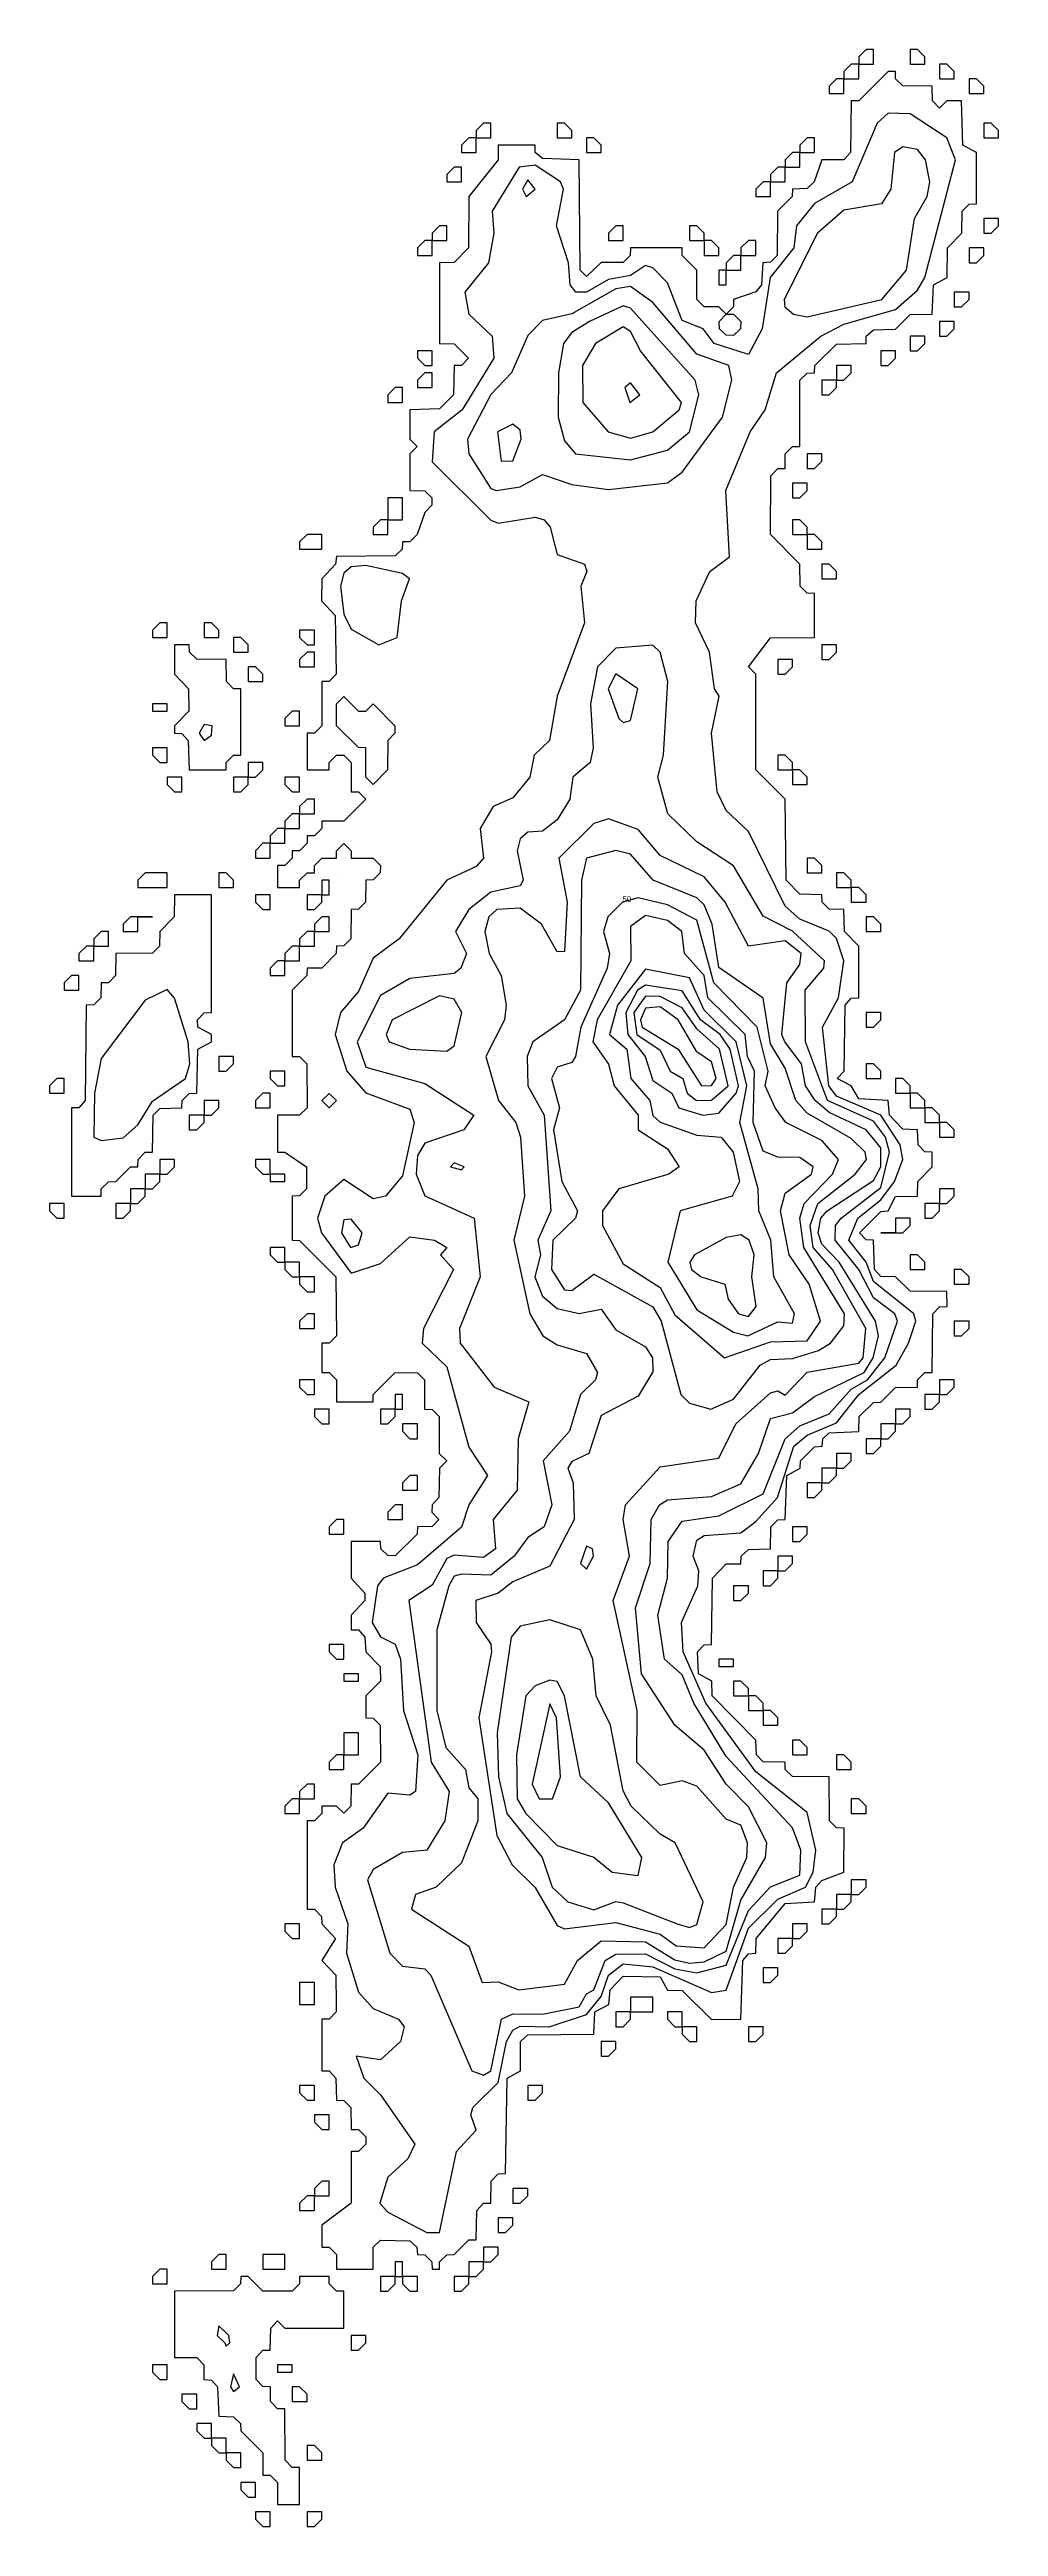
# Model space of a CAD drawing. Header units: metres. Extents: x 310028 to 360472, y 4137098 to 4159193.
# Drawn here: x 345848 to 347782, y 4137098 to 4142152 of the extents above; entities that cross this region are included whole.
import ezdxf

# ---------------------------------------------------------------- set-up
doc = ezdxf.new("R2010")
doc.units = ezdxf.units.M
for name, color, linetype in [('COAST', 5, 'Continuous'), ('CONTOUR', 254, 'Continuous'), ('CONTOUR_INDEX', 33, 'Continuous'), ('CONTOUR_LABELS', 7, 'Continuous')]:
    doc.layers.add(name, color=color, linetype=linetype)

msp = doc.modelspace()

# ---------------------------------------------------------------- linework, layer by layer
at = {"layer": 'COAST'}
for points in [[(347467.5, 4142092.5), (347497.5, 4142092.5), (347497.5, 4142122.5), (347482.5, 4142122.5), (347467.5, 4142107.5), (347467.5, 4142092.5)], [(347497.5, 4142122.5), (347527.5, 4142122.5), (347527.5, 4142152.5), (347512.5, 4142152.5), (347497.5, 4142137.5), (347497.5, 4142122.5)], [(347602.5, 4142122.5), (347632.5, 4142122.5), (347632.5, 4142137.5), (347617.5, 4142152.5), (347602.5, 4142152.5), (347602.5, 4142122.5)], [(347662.5, 4142092.5), (347692.5, 4142092.5), (347692.5, 4142107.5), (347677.5, 4142122.5), (347662.5, 4142122.5), (347662.5, 4142092.5)], [(346432.5, 4137622.5), (346507.5, 4137622.5), (346507.6, 4137667.5), (346522.5, 4137681.9), (346582.5, 4137680.7), (346596.3, 4137667.5), (346597.5, 4137652.3), (346612.5, 4137651.6), (346627, 4137637.5), (346627.5, 4137622.4), (346642.5, 4137622.4), (346643, 4137637.5), (346657.5, 4137651.6), (346672.5, 4137652.3), (346702.5, 4137682.2), (346717.6, 4137682.5), (346718.6, 4137742.5), (346732.5, 4137757.2), (346747.6, 4137757.5), (346747.8, 4137802.5), (346762.5, 4137817.4), (346777.5, 4137817.5), (346780.5, 4138012.5), (346807.9, 4138027.5), (346807.9, 4138087.5), (346822.5, 4138100.8), (346957.5, 4138102.4), (346959.3, 4138147.5), (346987.7, 4138162.5), (346990.8, 4138192.5), (347017.5, 4138220.6), (347092.5, 4138219.4), (347107.5, 4138192.1), (347137.5, 4138191.5), (347197.5, 4138132.2), (347257.5, 4138132.5), (347261.1, 4138252.5), (347272.5, 4138266.4), (347287.7, 4138267.5), (347288.2, 4138297.5), (347347.5, 4138369.2), (347407.5, 4138372.3), (347409.9, 4138402.5), (347422.5, 4138416.1), (347467.5, 4138432.5), (347467.6, 4138522.5), (347452.5, 4138523), (347438.3, 4138537.5), (347437.5, 4138627.5), (347362.5, 4138627.9), (347347.7, 4138642.5), (347347.5, 4138657.5), (347302.5, 4138658), (347288.9, 4138672.5), (347288.1, 4138702.5), (347198.6, 4138792.5), (347198, 4138822.5), (347170.9, 4138837.5), (347169.1, 4138882.5), (347182.5, 4138897.1), (347197.6, 4138897.5), (347199.3, 4139032.5), (347227.5, 4139061.9), (347257.5, 4139062.4), (347258, 4139077.5), (347272.5, 4139091.1), (347317.5, 4139092.5), (347318.2, 4139137.5), (347332.5, 4139152.1), (347347.6, 4139152.5), (347351.2, 4139242.5), (347377.9, 4139257.5), (347378.9, 4139272.5), (347407.5, 4139301.1), (347422.9, 4139302.5), (347424.7, 4139317.5), (347437.5, 4139329.3), (347497.5, 4139332.4), (347498.8, 4139362.5), (347527.5, 4139391.3), (347542.5, 4139392.2), (347572.5, 4139421.9), (347617.5, 4139422.5), (347617.6, 4139437.5), (347632.5, 4139452.4), (347647.5, 4139452.5), (347648.9, 4139572.5), (347662.5, 4139586.8), (347677.7, 4139587.5), (347677.5, 4139617.6), (347602.5, 4139618.4), (347572.5, 4139648.1), (347542.5, 4139648.3), (347529.7, 4139662.5), (347527.7, 4139722.5), (347512.5, 4139723.4), (347499.3, 4139737.5), (347542.5, 4139781.4), (347557.6, 4139782.5), (347572.5, 4139811.9), (347617.5, 4139812.5), (347618.2, 4139842.5), (347647.5, 4139872.5), (347647.6, 4139902.5), (347632.5, 4139902.8), (347618.6, 4139917.5), (347617.5, 4139947.5), (347587.5, 4139949.2), (347560.1, 4139977.5), (347557.5, 4140007.7), (347497.5, 4140010.8), (347482.5, 4140037.6), (347453.9, 4140052.5), (347467.6, 4140067.5), (347470.1, 4140202.5), (347482.5, 4140216.4), (347497.7, 4140217.5), (347498.1, 4140322.5), (347468.8, 4140352.5), (347467.5, 4140397.5), (347437.5, 4140398.4), (347423.1, 4140412.5), (347422.5, 4140427.6), (347377.5, 4140428.5), (347349.3, 4140457.5), (347347.6, 4140622.5), (347287.7, 4140682.5), (347287.5, 4140877.5), (347272.6, 4140892.5), (347317.5, 4140951.8), (347407.6, 4140952.5), (347407.6, 4141042.5), (347392.5, 4141043.1), (347378.4, 4141057.5), (347377.6, 4141102.5), (347317.8, 4141162.5), (347318.2, 4141282.5), (347332.5, 4141297.3), (347347.5, 4141297.5), (347347.7, 4141327.5), (347362.5, 4141342.4), (347377.5, 4141342.5), (347377.6, 4141477.5), (347392.5, 4141491.8), (347407.5, 4141492.4), (347408.1, 4141507.5), (347452.5, 4141551.5), (347512.5, 4141552.5), (347512.8, 4141567.5), (347527.5, 4141580.8), (347572.5, 4141581.9), (347602.5, 4141611.7), (347647.5, 4141612.5), (347649.8, 4141672.5), (347678, 4141687.5), (347678.4, 4141747.5), (347707.9, 4141777.5), (347708.8, 4141822.5), (347722.5, 4141836.9), (347737.6, 4141837.5), (347738, 4141942.5), (347709.8, 4141957.5), (347707.5, 4142047.5), (347677.5, 4142047.5), (347662.5, 4142032.9), (347648.2, 4142047.5), (347647.5, 4142077.5), (347587.5, 4142078.1), (347572.9, 4142092.5), (347572.5, 4142107.6), (347557.5, 4142107.6), (347497.5, 4142047.6), (347482.5, 4142047.5), (347481.1, 4141942.5), (347467.5, 4141927.5), (347422.5, 4141927.5), (347406.7, 4141882.5), (347392.5, 4141868.9), (347362.5, 4141867.5), (347362.1, 4141852.5), (347332.2, 4141822.5), (347331.3, 4141732.5), (347317.5, 4141718.4), (347302.3, 4141717.5), (347299.5, 4141672.5), (347287.5, 4141658.1), (347242.5, 4141642.5), (347242.5, 4141627.5), (347227.5, 4141612.5), (347212.5, 4141627.5), (347182.5, 4141627.6), (347167.7, 4141642.5), (347167.7, 4141702.5), (347137.8, 4141732.5), (347137.5, 4141747.6), (347032.5, 4141747.7), (347031.8, 4141732.5), (347017.5, 4141718), (346972.5, 4141717.8), (346942.5, 4141689.2), (346929.8, 4141702.5), (346927.6, 4141927.5), (346852.5, 4141930.1), (346838.1, 4141942.5), (346837.5, 4141957.6), (346762.5, 4141957.5), (346762.2, 4141927.5), (346702.3, 4141852.5), (346701.5, 4141747.5), (346672.5, 4141718.1), (346642.4, 4141717.5), (346642.4, 4141552.5), (346672.5, 4141551.8), (346701.6, 4141522.5), (346687.5, 4141507.9), (346672.4, 4141507.5), (346670.9, 4141447.5), (346642.5, 4141419), (346582.5, 4141417.5), (346582.5, 4141357.5), (346597.4, 4141342.5), (346582.3, 4141327.5), (346582.5, 4141252.5), (346612.5, 4141251.8), (346627.3, 4141237.5), (346627.3, 4141222.5), (346612.5, 4141207.5), (346597.1, 4141162.5), (346582.5, 4141147.9), (346567.5, 4141147.7), (346566.6, 4141132.5), (346552.5, 4141119.4), (346432.5, 4141118), (346430.8, 4141102.5), (346402.4, 4141072.5), (346402.3, 4141027.5), (346430, 4140997.5), (346431.8, 4140877.5), (346417.5, 4140862.8), (346402.4, 4140862.5), (346402.4, 4140772.5), (346387.5, 4140757.5), (346372.5, 4140757.5), (346372.5, 4140682.5), (346417.5, 4140682.5), (346417.5, 4140697.5), (346432.5, 4140712.4), (346447.5, 4140712.4), (346462.5, 4140697.5), (346462.5, 4140637.5), (346477.5, 4140637.4), (346492.4, 4140622.5), (346447.5, 4140577.6), (346402.5, 4140577.5), (346402.5, 4140562.5), (346387.5, 4140547.5), (346372.5, 4140547.5), (346372.5, 4140532.5), (346357.5, 4140517.5), (346342.5, 4140517.5), (346342.5, 4140502.5), (346327.5, 4140487.5), (346312.5, 4140487.5), (346312.5, 4140442.5), (346357.5, 4140442.5), (346357.5, 4140457.5), (346372.5, 4140472.5), (346387.5, 4140472.5), (346387.5, 4140487.5), (346402.5, 4140502.5), (346432.5, 4140502.5), (346432.6, 4140517.5), (346447.5, 4140532.4), (346462.5, 4140517.5), (346462.5, 4140502.5), (346507.5, 4140502.4), (346522.2, 4140487.5), (346522, 4140472.5), (346507.5, 4140457.8), (346492.4, 4140457.5), (346491.6, 4140412.5), (346477.5, 4140397.8), (346462.4, 4140397.5), (346461.6, 4140337.5), (346447.5, 4140323), (346432.4, 4140322.5), (346432.1, 4140307.5), (346402.5, 4140277.9), (346372.5, 4140277.5), (346372.4, 4140262.5), (346342.4, 4140232.5), (346342.5, 4140097.5), (346357.5, 4140097.4), (346372.1, 4140082.5), (346372.5, 4139992.5), (346357.5, 4139977.6), (346312.5, 4139977.5), (346312.5, 4139902.5), (346327.5, 4139902.5), (346371.4, 4139872.5), (346371.5, 4139827.5), (346357.5, 4139812.9), (346342.4, 4139812.5), (346342.5, 4139722.5), (346357.5, 4139722.2), (346431.4, 4139647.5), (346432.3, 4139527.5), (346417.5, 4139512.7), (346402.5, 4139512.5), (346402.4, 4139467.5), (346402.5, 4139452.5), (346417.5, 4139452.4), (346432.4, 4139437.5), (346432.5, 4139392.5), (346507.5, 4139392.5), (346507.5, 4139407.5), (346552.5, 4139452.4), (346597.5, 4139452.2), (346611.9, 4139437.5), (346612.4, 4139377.5), (346627.5, 4139377), (346641.8, 4139362.5), (346642.3, 4139287.5), (346657.5, 4139272.5), (346642.5, 4139257.5), (346641.4, 4139197.5), (346627.4, 4139182.5), (346627.3, 4139167.5), (346641, 4139152.5), (346627.5, 4139138.1), (346597.5, 4139137.5), (346597.2, 4139122.5), (346552.5, 4139078.7), (346537.5, 4139078.8), (346523.3, 4139092.5), (346522.5, 4139107.7), (346462.5, 4139107.5), (346462.4, 4139032.5), (346490.5, 4139002.5), (346490.3, 4138987.5), (346462.4, 4138957.5), (346462.5, 4138927.5), (346477.5, 4138927.1), (346490.7, 4138912.5), (346492.2, 4138882.5), (346522, 4138852.5), (346522.2, 4138822.5), (346492.3, 4138792.5), (346492.3, 4138777.5), (346492.5, 4138747.5), (346507.5, 4138747.4), (346521.9, 4138732.5), (346522.2, 4138657.5), (346477.5, 4138612.7), (346462.5, 4138612.5), (346461.7, 4138567.5), (346447.5, 4138553), (346432.5, 4138567.7), (346402.5, 4138567.5), (346402.4, 4138552.5), (346387.5, 4138537.6), (346372.5, 4138537.5), (346372.5, 4138357.5), (346387.5, 4138357.4), (346402, 4138342.5), (346402.4, 4138327.5), (346430.4, 4138297.5), (346402.5, 4138252.5), (346431.2, 4138222.5), (346432.2, 4138162.5), (346432.2, 4138147.5), (346417.5, 4138132.7), (346402.4, 4138132.5), (346402.4, 4138027.5), (346417.5, 4138027.1), (346431.5, 4138012.5), (346432.4, 4137967.5), (346447.5, 4137967.1), (346461.6, 4137952.5), (346462.5, 4137907.5), (346477.5, 4137907.3), (346492.2, 4137892.5), (346492.3, 4137877.5), (346477.5, 4137862.6), (346462.5, 4137862.5), (346462.2, 4137757.5), (346402.5, 4137712.5), (346402.5, 4137667.5), (346417.5, 4137667.5), (346432.4, 4137652.5), (346432.5, 4137622.5)], [(347437.5, 4142062.5), (347467.5, 4142062.5), (347467.5, 4142092.5), (347452.5, 4142092.5), (347437.5, 4142077.5), (347437.5, 4142062.5)], [(347722.5, 4142062.5), (347752.5, 4142062.5), (347752.5, 4142077.5), (347737.5, 4142092.5), (347722.5, 4142092.5), (347722.5, 4142062.5)], [(346687.5, 4141942.5), (346717.5, 4141942.5), (346717.5, 4141972.5), (346702.5, 4141972.5), (346687.5, 4141957.5), (346687.5, 4141942.5)], [(346717.5, 4141972.5), (346747.5, 4141972.5), (346747.5, 4142002.5), (346732.5, 4142002.5), (346717.5, 4141987.5), (346717.5, 4141972.5)], [(346882.5, 4141972.5), (346912.5, 4141972.5), (346912.5, 4141987.5), (346897.5, 4142002.5), (346882.5, 4142002.5), (346882.5, 4141972.5)], [(346942.5, 4141942.5), (346972.5, 4141942.5), (346972.5, 4141957.5), (346957.5, 4141972.5), (346942.5, 4141972.5), (346942.5, 4141942.5)], [(347377.5, 4141942.5), (347407.5, 4141942.5), (347407.5, 4141972.5), (347392.5, 4141972.5), (347377.5, 4141957.5), (347377.5, 4141942.5)], [(347752.5, 4141972.5), (347782.5, 4141972.5), (347782.5, 4141987.5), (347767.5, 4142002.5), (347752.5, 4142002.5), (347752.5, 4141972.5)], [(347347.5, 4141912.5), (347377.5, 4141912.5), (347377.5, 4141942.5), (347362.5, 4141942.5), (347347.5, 4141927.5), (347347.5, 4141912.5)], [(346657.5, 4141882.5), (346687.5, 4141882.5), (346687.5, 4141912.5), (346672.5, 4141912.5), (346657.5, 4141897.5), (346657.5, 4141882.5)], [(347287.5, 4141852.5), (347317.5, 4141852.5), (347317.5, 4141882.5), (347302.5, 4141882.5), (347287.5, 4141867.5), (347287.5, 4141852.5)], [(347317.5, 4141882.5), (347347.5, 4141882.5), (347347.5, 4141912.5), (347332.5, 4141912.5), (347317.5, 4141897.5), (347317.5, 4141882.5)], [(346627.5, 4141762.5), (346657.5, 4141762.5), (346657.5, 4141792.5), (346642.5, 4141792.5), (346627.5, 4141777.5), (346627.5, 4141762.5)], [(346987.5, 4141762.5), (347017.5, 4141762.5), (347017.5, 4141792.5), (347002.5, 4141792.5), (346987.5, 4141777.5), (346987.5, 4141762.5)], [(347152.5, 4141762.5), (347182.5, 4141762.5), (347182.5, 4141777.5), (347167.5, 4141792.5), (347152.5, 4141792.5), (347152.5, 4141762.5)], [(347752.5, 4141792.5), (347752.5, 4141777.5), (347767.5, 4141777.5), (347782.5, 4141792.5), (347782.5, 4141807.5), (347752.5, 4141807.5), (347752.5, 4141792.5)], [(346597.5, 4141732.5), (346627.5, 4141732.5), (346627.5, 4141762.5), (346612.5, 4141762.5), (346597.5, 4141747.5), (346597.5, 4141732.5)], [(347182.5, 4141732.5), (347212.5, 4141732.5), (347212.5, 4141747.5), (347197.5, 4141762.5), (347182.5, 4141762.5), (347182.5, 4141732.5)], [(347227.5, 4141702.5), (347257.5, 4141702.5), (347257.5, 4141732.5), (347242.5, 4141732.5), (347227.5, 4141717.5), (347227.5, 4141702.5)], [(347257.5, 4141732.5), (347287.5, 4141732.4), (347287.5, 4141762.5), (347272.5, 4141762.5), (347257.5, 4141747.5), (347257.5, 4141732.5)], [(347722.5, 4141732.5), (347722.5, 4141717.5), (347737.5, 4141717.5), (347752.5, 4141732.5), (347752.5, 4141747.5), (347722.5, 4141747.5), (347722.5, 4141732.5)], [(347212.5, 4141672.5), (347227.5, 4141672.5), (347227.5, 4141702.5), (347212.5, 4141702.5), (347212.5, 4141672.5)], [(347227.5, 4141569.3), (347213.5, 4141582.5), (347212.9, 4141597.5), (347227.5, 4141612.5), (347242.5, 4141612.4), (347257.1, 4141597.5), (347256.7, 4141582.5), (347242.5, 4141568.8), (347227.5, 4141569.3)], [(347692.5, 4141642.5), (347692.5, 4141627.5), (347707.5, 4141627.5), (347722.5, 4141642.5), (347722.5, 4141657.5), (347692.5, 4141657.5), (347692.5, 4141642.5)], [(347602.5, 4141552.5), (347602.5, 4141537.5), (347617.5, 4141537.5), (347632.5, 4141552.5), (347632.5, 4141567.5), (347602.5, 4141567.5), (347602.5, 4141552.5)], [(347662.5, 4141582.5), (347662.5, 4141567.5), (347677.5, 4141567.5), (347692.5, 4141582.5), (347692.5, 4141597.5), (347662.5, 4141597.5), (347662.5, 4141582.5)], [(346597.5, 4141522.5), (346612.5, 4141507.5), (346627.5, 4141507.5), (346627.5, 4141537.5), (346597.5, 4141537.5), (346597.5, 4141522.5)], [(347542.5, 4141522.5), (347542.5, 4141507.5), (347557.5, 4141507.5), (347572.5, 4141522.5), (347572.5, 4141537.5), (347542.5, 4141537.5), (347542.5, 4141522.5)], [(346537.5, 4141432.5), (346567.5, 4141432.5), (346567.5, 4141462.5), (346552.5, 4141462.5), (346537.5, 4141447.5), (346537.5, 4141432.5)], [(346597.5, 4141462.5), (346627.5, 4141462.5), (346627.5, 4141492.5), (346612.5, 4141492.5), (346597.5, 4141477.5), (346597.5, 4141462.5)], [(347422.5, 4141462.5), (347422.5, 4141447.5), (347437.5, 4141447.5), (347452.5, 4141462.5), (347452.5, 4141477.5), (347422.5, 4141477.5), (347422.5, 4141462.5)], [(347452.5, 4141492.5), (347452.5, 4141477.5), (347467.5, 4141477.5), (347482.5, 4141492.5), (347482.5, 4141507.5), (347452.5, 4141507.5), (347452.5, 4141492.5)], [(347392.5, 4141312.5), (347392.5, 4141297.5), (347407.5, 4141297.5), (347422.5, 4141312.5), (347422.5, 4141327.5), (347392.5, 4141327.5), (347392.5, 4141312.5)], [(347362.5, 4141252.5), (347362.5, 4141237.5), (347377.5, 4141237.5), (347392.5, 4141252.5), (347392.5, 4141267.5), (347362.5, 4141267.5), (347362.5, 4141252.5)], [(346537.5, 4141192.5), (346567.5, 4141192.5), (346567.5, 4141237.5), (346537.5, 4141237.5), (346537.5, 4141192.5)], [(346357.5, 4141132.5), (346402.5, 4141132.5), (346402.5, 4141162.5), (346372.5, 4141162.5), (346357.5, 4141147.5), (346357.5, 4141132.5)], [(346507.5, 4141162.5), (346537.5, 4141162.5), (346537.5, 4141192.5), (346522.5, 4141192.5), (346507.5, 4141177.5), (346507.5, 4141162.5)], [(347362.5, 4141162.5), (347392.5, 4141162.5), (347392.5, 4141177.5), (347377.5, 4141192.5), (347362.5, 4141192.5), (347362.5, 4141162.5)], [(347392.5, 4141132.5), (347422.5, 4141132.5), (347422.5, 4141147.5), (347407.5, 4141162.5), (347392.5, 4141162.5), (347392.5, 4141132.5)], [(347422.5, 4141072.5), (347452.5, 4141072.5), (347452.5, 4141087.5), (347437.5, 4141102.5), (347422.5, 4141102.5), (347422.5, 4141072.5)], [(346057.5, 4140952.5), (346087.5, 4140952.5), (346087.5, 4140982.5), (346072.5, 4140982.5), (346057.5, 4140967.5), (346057.5, 4140952.5)], [(346162.5, 4140952.5), (346192.5, 4140952.5), (346192.5, 4140967.5), (346177.5, 4140982.5), (346162.5, 4140982.5), (346162.5, 4140952.5)], [(346357.5, 4140952.5), (346372.5, 4140937.5), (346387.5, 4140937.5), (346387.5, 4140967.5), (346357.5, 4140967.5), (346357.5, 4140952.5)], [(346132.5, 4140682.5), (346207.5, 4140682.4), (346207.8, 4140697.5), (346222.5, 4140712.4), (346237.5, 4140712.5), (346237.5, 4140847.5), (346222.5, 4140847.7), (346208, 4140862.5), (346207.5, 4140907.6), (346147.5, 4140908.2), (346132.7, 4140922.5), (346132.5, 4140937.5), (346102.5, 4140937.5), (346102.5, 4140877.5), (346131, 4140847.5), (346131.8, 4140802.5), (346102.2, 4140772.5), (346102.2, 4140757.5), (346117.5, 4140756.4), (346130.4, 4140742.5), (346132.5, 4140682.5)], [(346222.5, 4140922.5), (346252.5, 4140922.5), (346252.5, 4140937.5), (346237.5, 4140952.5), (346222.5, 4140952.5), (346222.5, 4140922.5)], [(346357.5, 4140892.5), (346387.5, 4140892.5), (346387.5, 4140922.5), (346372.5, 4140922.5), (346357.5, 4140907.5), (346357.5, 4140892.5)], [(347332.5, 4140892.5), (347332.5, 4140877.5), (347347.5, 4140877.5), (347362.5, 4140892.5), (347362.5, 4140907.5), (347332.5, 4140907.5), (347332.5, 4140892.5)], [(347422.5, 4140922.5), (347422.5, 4140907.5), (347437.5, 4140907.5), (347452.5, 4140922.5), (347452.5, 4140937.5), (347422.5, 4140937.5), (347422.5, 4140922.5)], [(346252.5, 4140862.5), (346282.5, 4140862.5), (346282.5, 4140877.5), (346267.5, 4140892.5), (346252.5, 4140892.5), (346252.5, 4140862.5)], [(346057.5, 4140802.5), (346087.5, 4140802.5), (346087.5, 4140817.5), (346057.5, 4140817.5), (346057.5, 4140802.5)], [(346507.5, 4140652.7), (346492.6, 4140667.5), (346492.7, 4140727.5), (346477.5, 4140728), (346432.8, 4140772.5), (346432.7, 4140817.5), (346447.5, 4140832), (346477.5, 4140802), (346492.5, 4140802), (346507.5, 4140817.1), (346551.5, 4140772.5), (346551.5, 4140757.5), (346537, 4140742.5), (346536.9, 4140682.5), (346507.5, 4140652.7)], [(346327.5, 4140772.5), (346357.5, 4140772.5), (346357.5, 4140802.5), (346342.5, 4140802.5), (346327.5, 4140787.5), (346327.5, 4140772.5)], [(346057.5, 4140712.5), (346072.5, 4140697.5), (346087.5, 4140697.5), (346087.5, 4140727.5), (346057.5, 4140727.5), (346057.5, 4140712.5)], [(347332.5, 4140682.5), (347362.5, 4140682.5), (347362.5, 4140697.5), (347347.5, 4140712.5), (347332.5, 4140712.5), (347332.5, 4140682.5)], [(346087.5, 4140652.5), (346102.5, 4140637.5), (346117.5, 4140637.5), (346117.5, 4140667.5), (346087.5, 4140667.5), (346087.5, 4140652.5)], [(346222.5, 4140652.5), (346222.5, 4140637.5), (346237.5, 4140637.5), (346252.5, 4140652.5), (346252.5, 4140667.5), (346222.5, 4140667.5), (346222.5, 4140652.5)], [(346252.5, 4140682.5), (346252.5, 4140667.5), (346267.5, 4140667.5), (346282.5, 4140682.5), (346282.5, 4140697.5), (346252.5, 4140697.5), (346252.5, 4140682.5)], [(346327.5, 4140652.5), (346342.5, 4140637.5), (346357.5, 4140637.5), (346357.5, 4140667.5), (346327.5, 4140667.5), (346327.5, 4140652.5)], [(347362.5, 4140652.5), (347392.5, 4140652.5), (347392.5, 4140667.5), (347377.5, 4140682.5), (347362.5, 4140682.5), (347362.5, 4140652.5)], [(346357.5, 4140592.5), (346387.5, 4140592.5), (346387.5, 4140622.5), (346372.5, 4140622.5), (346357.5, 4140607.5), (346357.5, 4140592.5)], [(346297.5, 4140532.5), (346327.5, 4140532.5), (346327.5, 4140562.5), (346312.5, 4140562.5), (346297.5, 4140547.5), (346297.5, 4140532.5)], [(346327.5, 4140562.5), (346357.5, 4140562.5), (346357.5, 4140592.5), (346342.5, 4140592.5), (346327.5, 4140577.5), (346327.5, 4140562.5)], [(346267.5, 4140502.5), (346297.5, 4140502.5), (346297.5, 4140532.5), (346282.5, 4140532.5), (346267.5, 4140517.5), (346267.5, 4140502.5)], [(347392.5, 4140472.5), (347422.5, 4140472.5), (347422.5, 4140487.5), (347407.5, 4140502.5), (347392.5, 4140502.5), (347392.5, 4140472.5)], [(346027.5, 4140442.5), (346087.5, 4140442.5), (346087.5, 4140472.5), (346042.5, 4140472.5), (346027.5, 4140457.5), (346027.5, 4140442.5)], [(346192.5, 4140442.5), (346222.5, 4140442.5), (346222.5, 4140457.5), (346207.5, 4140472.5), (346192.5, 4140472.5), (346192.5, 4140442.5)], [(346402.5, 4140442.5), (346402.5, 4140427.5), (346417.5, 4140427.5), (346417.5, 4140457.5), (346402.5, 4140457.5), (346402.5, 4140442.5)], [(346447.5, 4140472.5), (346447.5, 4140472.5)], [(347452.5, 4140442.5), (347482.5, 4140442.5), (347482.5, 4140457.5), (347467.5, 4140472.5), (347452.5, 4140472.5), (347452.5, 4140442.5)], [(345892.5, 4139812.5), (345952.5, 4139812.4), (345952.8, 4139827.5), (345967.5, 4139841.9), (345982.5, 4139842.2), (346012.5, 4139872), (346027.5, 4139872.5), (346027.9, 4139887.5), (346042.5, 4139902.2), (346057.5, 4139902.5), (346059, 4139977.5), (346072.5, 4139991.3), (346117.5, 4139992.5), (346117.8, 4140007.5), (346132.5, 4140021.7), (346147.7, 4140022.5), (346150.1, 4140112.5), (346178, 4140127.5), (346178, 4140142.5), (346149.6, 4140157.5), (346149.1, 4140172.5), (346162.5, 4140186.8), (346177.6, 4140187.5), (346177.5, 4140427.5), (346102.5, 4140427.6), (346101.8, 4140382.5), (346072.3, 4140352.5), (346071.5, 4140322.5), (346057.5, 4140308.2), (345982.5, 4140307.5), (345982.1, 4140262.5), (345967.5, 4140247.8), (345952.5, 4140247.5), (345952, 4140217.5), (345937.5, 4140202.8), (345922.4, 4140202.5), (345920.1, 4140007.5), (345907.5, 4139992.9), (345892.4, 4139992.5), (345892.5, 4139812.5)], [(346267.5, 4140412.5), (346282.5, 4140397.5), (346297.5, 4140397.5), (346297.5, 4140427.5), (346267.5, 4140427.5), (346267.5, 4140412.5)], [(346372.5, 4140412.5), (346372.5, 4140397.5), (346387.5, 4140397.5), (346402.5, 4140412.5), (346402.5, 4140427.5), (346372.5, 4140427.5), (346372.5, 4140412.5)], [(347482.5, 4140412.5), (347512.5, 4140412.5), (347512.5, 4140427.5), (347497.5, 4140442.5), (347482.5, 4140442.5), (347482.5, 4140412.5)], [(345937.5, 4140322.5), (345967.5, 4140322.5), (345967.5, 4140352.5), (345952.5, 4140352.5), (345937.5, 4140337.5), (345937.5, 4140322.5)], [(345997.5, 4140352.5), (346027.5, 4140352.5), (346027.5, 4140382.5), (346012.5, 4140382.5), (345997.5, 4140367.5), (345997.5, 4140352.5)], [(346027.5, 4140382.5), (346057.5, 4140382.5), (346027.5, 4140382.5)], [(346357.5, 4140322.5), (346387.5, 4140322.5), (346387.5, 4140352.5), (346372.5, 4140352.5), (346357.5, 4140337.5), (346357.5, 4140322.5)], [(346387.5, 4140352.5), (346417.5, 4140352.5), (346417.5, 4140382.5), (346402.5, 4140382.5), (346387.5, 4140367.5), (346387.5, 4140352.5)], [(347512.5, 4140352.5), (347542.5, 4140352.5), (347542.5, 4140367.5), (347527.5, 4140382.5), (347512.5, 4140382.5), (347512.5, 4140352.5)], [(345907.5, 4140292.5), (345937.5, 4140292.5), (345937.5, 4140322.5), (345922.5, 4140322.5), (345907.5, 4140307.5), (345907.5, 4140292.5)], [(346327.5, 4140292.5), (346357.5, 4140292.5), (346357.5, 4140322.5), (346342.5, 4140322.5), (346327.5, 4140307.5), (346327.5, 4140292.5)], [(345877.5, 4140232.5), (345907.5, 4140232.5), (345907.5, 4140262.5), (345892.5, 4140262.5), (345877.5, 4140247.5), (345877.5, 4140232.5)], [(346297.5, 4140262.5), (346327.5, 4140262.5), (346327.5, 4140292.5), (346312.5, 4140292.5), (346297.5, 4140277.5), (346297.5, 4140262.5)], [(347512.5, 4140172.5), (347512.5, 4140157.5), (347527.5, 4140157.5), (347542.5, 4140172.5), (347542.5, 4140187.5), (347512.5, 4140187.5), (347512.5, 4140172.5)], [(346192.5, 4140082.5), (346192.5, 4140067.5), (346207.5, 4140067.5), (346222.5, 4140082.5), (346222.5, 4140097.5), (346192.5, 4140097.5), (346192.5, 4140082.5)], [(345847.5, 4140022.5), (345877.5, 4140022.5), (345877.5, 4140052.5), (345862.5, 4140052.5), (345847.5, 4140037.5), (345847.5, 4140022.5)], [(346297.5, 4140052.5), (346312.5, 4140037.5), (346327.5, 4140037.5), (346327.5, 4140067.5), (346297.5, 4140067.5), (346297.5, 4140052.5)], [(347512.5, 4140052.5), (347542.5, 4140052.5), (347542.5, 4140067.5), (347527.5, 4140082.5), (347512.5, 4140082.5), (347512.5, 4140052.5)], [(347572.4, 4140022.5), (347602.5, 4140022.5), (347602.5, 4140037.5), (347587.5, 4140052.5), (347572.5, 4140052.5), (347572.4, 4140022.5)], [(346162.5, 4139992.5), (346162.5, 4139977.5), (346177.5, 4139977.5), (346192.5, 4139992.5), (346192.5, 4140007.5), (346162.5, 4140007.5), (346162.5, 4139992.5)], [(346267.5, 4139992.5), (346297.5, 4139992.5), (346297.5, 4140022.5), (346282.5, 4140022.5), (346267.5, 4140007.5), (346267.5, 4139992.5)], [(346417.5, 4139992.8), (346402.7, 4140007.5), (346417.5, 4140022.2), (346432.3, 4140007.5), (346417.5, 4139992.8)], [(347602.5, 4139992.5), (347632.5, 4139992.5), (347632.5, 4140007.5), (347617.5, 4140022.5), (347602.5, 4140022.5), (347602.5, 4139992.5)], [(346132.5, 4139962.5), (346132.5, 4139947.5), (346147.5, 4139947.5), (346162.5, 4139962.5), (346162.5, 4139977.5), (346132.5, 4139977.5), (346132.5, 4139962.5)], [(347632.5, 4139962.5), (347662.5, 4139962.5), (347662.5, 4139977.5), (347647.5, 4139992.5), (347632.5, 4139992.5), (347632.5, 4139962.5)], [(347662.5, 4139932.5), (347692.5, 4139932.5), (347692.5, 4139947.5), (347677.5, 4139962.5), (347662.5, 4139962.5), (347662.5, 4139932.5)], [(346042.5, 4139842.5), (346042.5, 4139827.5), (346057.5, 4139827.5), (346072.5, 4139842.5), (346072.5, 4139857.5), (346042.5, 4139857.5), (346042.5, 4139842.5)], [(346072.5, 4139872.5), (346072.5, 4139857.5), (346087.5, 4139857.5), (346102.5, 4139872.5), (346102.5, 4139887.5), (346072.5, 4139887.5), (346072.5, 4139872.5)], [(346267.5, 4139872.5), (346282.5, 4139857.5), (346297.5, 4139857.5), (346297.5, 4139887.5), (346267.5, 4139887.5), (346267.5, 4139872.5)], [(346297.5, 4139842.5), (346327.5, 4139842.5), (346327.5, 4139857.5), (346297.5, 4139857.5), (346297.5, 4139842.5)], [(345847.5, 4139782.5), (345862.5, 4139767.5), (345877.5, 4139767.5), (345877.5, 4139797.5), (345847.5, 4139797.5), (345847.5, 4139782.5)], [(345982.5, 4139782.5), (345982.5, 4139767.5), (345997.5, 4139767.5), (346012.5, 4139782.5), (346012.5, 4139797.5), (345982.5, 4139797.5), (345982.5, 4139782.5)], [(346012.5, 4139812.5), (346012.5, 4139797.5), (346027.5, 4139797.5), (346042.5, 4139812.5), (346042.5, 4139827.5), (346012.5, 4139827.5), (346012.5, 4139812.5)], [(347632.5, 4139782.5), (347632.5, 4139767.5), (347647.5, 4139767.5), (347662.5, 4139782.5), (347662.5, 4139797.5), (347632.5, 4139797.5), (347632.5, 4139782.5)], [(347662.5, 4139812.5), (347662.5, 4139797.5), (347677.5, 4139797.5), (347692.5, 4139812.5), (347692.5, 4139827.5), (347662.5, 4139827.5), (347662.5, 4139812.5)], [(347572.5, 4139752.5), (347572.5, 4139737.5), (347587.5, 4139737.5), (347602.5, 4139752.5), (347602.5, 4139767.5), (347572.5, 4139767.6), (347572.5, 4139752.5)], [(346297.5, 4139692.5), (346312.5, 4139677.5), (346327.5, 4139677.5), (346327.5, 4139707.5), (346297.5, 4139707.5), (346297.5, 4139692.5)], [(347542.5, 4139737.5), (347572.5, 4139737.5), (347542.5, 4139737.5)], [(347602.5, 4139662.5), (347632.5, 4139662.5), (347632.5, 4139677.5), (347617.5, 4139692.5), (347602.5, 4139692.5), (347602.5, 4139662.5)], [(346327.5, 4139662.5), (346342.5, 4139647.5), (346357.5, 4139647.5), (346357.5, 4139677.5), (346327.5, 4139677.5), (346327.5, 4139662.5)], [(346357.5, 4139632.5), (346372.5, 4139617.5), (346387.5, 4139617.5), (346387.5, 4139647.5), (346357.5, 4139647.5), (346357.5, 4139632.5)], [(347692.5, 4139632.5), (347722.5, 4139632.5), (347722.5, 4139647.5), (347707.5, 4139662.5), (347692.5, 4139662.5), (347692.5, 4139632.5)], [(346357.5, 4139542.5), (346387.5, 4139542.5), (346387.5, 4139572.5), (346372.5, 4139572.5), (346357.5, 4139557.5), (346357.5, 4139542.5)], [(347692.5, 4139542.5), (347692.5, 4139527.5), (347707.5, 4139527.5), (347722.5, 4139542.5), (347722.5, 4139557.5), (347692.5, 4139557.5), (347692.5, 4139542.5)], [(346357.5, 4139422.5), (346372.5, 4139407.5), (346387.5, 4139407.5), (346387.5, 4139437.5), (346357.5, 4139437.5), (346357.5, 4139422.5)], [(346552.5, 4139392.5), (346552.5, 4139377.5), (346567.5, 4139377.5), (346567.5, 4139407.5), (346552.5, 4139407.5), (346552.5, 4139392.5)], [(347632.5, 4139392.5), (347632.5, 4139377.5), (347647.5, 4139377.5), (347662.5, 4139392.5), (347662.5, 4139407.5), (347632.5, 4139407.5), (347632.5, 4139392.5)], [(347662.5, 4139422.5), (347662.5, 4139407.5), (347677.5, 4139407.5), (347692.5, 4139422.5), (347692.5, 4139437.5), (347662.5, 4139437.5), (347662.5, 4139422.5)], [(346387.5, 4139362.5), (346402.5, 4139347.5), (346417.5, 4139347.5), (346417.5, 4139377.5), (346387.5, 4139377.5), (346387.5, 4139362.5)], [(346522.5, 4139362.5), (346522.5, 4139347.5), (346537.5, 4139347.5), (346552.5, 4139362.5), (346552.5, 4139377.5), (346522.5, 4139377.5), (346522.5, 4139362.5)], [(346567.5, 4139332.5), (346582.5, 4139317.5), (346597.5, 4139317.5), (346597.5, 4139347.5), (346567.5, 4139347.5), (346567.5, 4139332.5)], [(347542.5, 4139332.5), (347542.5, 4139317.5), (347557.5, 4139317.5), (347572.5, 4139332.5), (347572.5, 4139347.5), (347542.5, 4139347.5), (347542.5, 4139332.5)], [(347572.5, 4139362.5), (347572.5, 4139347.5), (347587.5, 4139347.5), (347602.5, 4139362.5), (347602.5, 4139377.5), (347572.5, 4139377.5), (347572.5, 4139362.5)], [(347452.5, 4139272.5), (347452.5, 4139257.5), (347467.5, 4139257.5), (347482.5, 4139272.5), (347482.5, 4139287.5), (347452.5, 4139287.5), (347452.5, 4139272.5)], [(347512.5, 4139302.5), (347512.5, 4139287.5), (347527.5, 4139287.5), (347542.5, 4139302.5), (347542.5, 4139317.5), (347512.5, 4139317.5), (347512.5, 4139302.5)], [(346567.5, 4139212.5), (346597.5, 4139212.5), (346597.5, 4139242.5), (346582.5, 4139242.5), (346567.5, 4139227.5), (346567.5, 4139212.5)], [(347422.5, 4139242.5), (347422.5, 4139227.5), (347437.5, 4139227.5), (347452.5, 4139242.5), (347452.5, 4139257.5), (347422.5, 4139257.5), (347422.5, 4139242.5)], [(347392.5, 4139212.5), (347392.5, 4139197.5), (347407.5, 4139197.5), (347422.5, 4139212.5), (347422.5, 4139227.5), (347392.5, 4139227.5), (347392.5, 4139212.5)], [(346417.5, 4139122.5), (346447.5, 4139122.5), (346447.5, 4139152.5), (346432.5, 4139152.5), (346417.5, 4139137.5), (346417.5, 4139122.5)], [(346537.5, 4139152.5), (346567.5, 4139152.5), (346567.5, 4139182.5), (346552.5, 4139182.5), (346537.5, 4139167.5), (346537.5, 4139152.5)], [(347362.5, 4139122.5), (347362.5, 4139107.5), (347377.5, 4139107.5), (347392.5, 4139122.5), (347392.5, 4139137.5), (347362.5, 4139137.5), (347362.5, 4139122.5)], [(347302.5, 4139032.5), (347302.5, 4139017.5), (347317.5, 4139017.5), (347332.5, 4139032.5), (347332.5, 4139047.5), (347302.5, 4139047.5), (347302.5, 4139032.5)], [(347332.5, 4139062.5), (347332.5, 4139047.5), (347347.5, 4139047.5), (347362.5, 4139062.5), (347362.5, 4139077.5), (347332.5, 4139077.5), (347332.5, 4139062.5)], [(347242.5, 4139002.5), (347242.5, 4138987.5), (347257.5, 4138987.5), (347272.5, 4139002.5), (347272.5, 4139017.5), (347242.5, 4139017.5), (347242.5, 4139002.5)], [(346417.5, 4138882.5), (346432.5, 4138867.5), (346447.5, 4138867.5), (346447.5, 4138897.5), (346417.5, 4138897.5), (346417.5, 4138882.5)], [(346447.5, 4138822.5), (346477.5, 4138822.5), (346477.5, 4138837.5), (346447.5, 4138837.5), (346447.5, 4138822.5)], [(347212.5, 4138852.5), (347242.5, 4138852.5), (347242.5, 4138867.5), (347212.5, 4138867.5), (347212.5, 4138852.5)], [(347242.4, 4138792.5), (347272.5, 4138792.5), (347272.5, 4138807.5), (347257.5, 4138822.5), (347242.5, 4138822.5), (347242.4, 4138792.5)], [(347272.5, 4138762.5), (347302.5, 4138762.5), (347302.5, 4138777.5), (347287.5, 4138792.5), (347272.5, 4138792.5), (347272.5, 4138762.5)], [(347302.5, 4138732.5), (347332.5, 4138732.5), (347332.5, 4138747.5), (347317.5, 4138762.5), (347302.5, 4138762.5), (347302.5, 4138732.5)], [(346447.5, 4138672.5), (346477.5, 4138672.5), (346477.5, 4138717.5), (346447.5, 4138717.5), (346447.5, 4138672.5)], [(347362.5, 4138672.5), (347392.5, 4138672.5), (347392.5, 4138687.5), (347377.5, 4138702.5), (347362.5, 4138702.5), (347362.5, 4138672.5)], [(346417.5, 4138642.5), (346447.5, 4138642.5), (346447.5, 4138672.5), (346432.5, 4138672.5), (346417.5, 4138657.5), (346417.5, 4138642.5)], [(347452.5, 4138642.5), (347482.5, 4138642.5), (347482.5, 4138657.5), (347467.5, 4138672.5), (347452.5, 4138672.5), (347452.5, 4138642.5)], [(346327.5, 4138552.5), (346357.5, 4138552.5), (346357.5, 4138582.5), (346342.5, 4138582.5), (346327.5, 4138567.5), (346327.5, 4138552.5)], [(346357.5, 4138582.5), (346387.5, 4138582.5), (346387.5, 4138612.5), (346372.5, 4138612.5), (346357.5, 4138597.5), (346357.5, 4138582.5)], [(347482.5, 4138552.5), (347512.5, 4138552.5), (347512.5, 4138567.5), (347497.5, 4138582.5), (347482.5, 4138582.5), (347482.5, 4138552.5)], [(347452.5, 4138372.5), (347452.5, 4138357.5), (347467.5, 4138357.5), (347482.5, 4138372.5), (347482.5, 4138387.5), (347452.5, 4138387.5), (347452.5, 4138372.5)], [(347482.5, 4138402.5), (347482.5, 4138387.5), (347497.5, 4138387.5), (347512.5, 4138402.5), (347512.5, 4138417.5), (347482.5, 4138417.5), (347482.5, 4138402.5)], [(346327.5, 4138312.5), (346342.5, 4138297.5), (346357.5, 4138297.5), (346357.5, 4138327.5), (346327.5, 4138327.5), (346327.5, 4138312.5)], [(347362.5, 4138312.5), (347362.5, 4138297.5), (347377.5, 4138297.5), (347392.5, 4138312.5), (347392.5, 4138327.5), (347362.5, 4138327.5), (347362.5, 4138312.5)], [(347422.5, 4138342.5), (347422.5, 4138327.5), (347437.5, 4138327.5), (347452.5, 4138342.5), (347452.5, 4138357.5), (347422.5, 4138357.5), (347422.5, 4138342.5)], [(347332.5, 4138282.5), (347332.5, 4138267.5), (347347.5, 4138267.5), (347362.5, 4138282.5), (347362.5, 4138297.5), (347332.5, 4138297.5), (347332.5, 4138282.5)], [(347302.5, 4138222.5), (347302.5, 4138207.5), (347317.5, 4138207.5), (347332.5, 4138222.5), (347332.5, 4138237.5), (347302.5, 4138237.5), (347302.5, 4138222.5)], [(346357.5, 4138162.5), (346387.5, 4138162.5), (346387.5, 4138207.5), (346357.5, 4138207.5), (346357.5, 4138162.5)], [(347032.5, 4138162.5), (347032.5, 4138147.5), (347077.5, 4138147.5), (347077.5, 4138177.5), (347032.5, 4138177.5), (347032.5, 4138162.5)], [(347002.5, 4138132.5), (347002.5, 4138117.5), (347017.5, 4138117.5), (347032.5, 4138132.5), (347032.5, 4138147.5), (347002.5, 4138147.6), (347002.5, 4138132.5)], [(347107.5, 4138132.5), (347122.5, 4138117.5), (347137.5, 4138117.5), (347137.5, 4138147.5), (347107.5, 4138147.5), (347107.5, 4138132.5)], [(346972.5, 4138072.5), (346972.5, 4138057.5), (346987.5, 4138057.5), (347002.5, 4138072.5), (347002.5, 4138087.5), (346972.5, 4138087.5), (346972.5, 4138072.5)], [(347137.5, 4138102.5), (347152.5, 4138087.5), (347167.5, 4138087.5), (347167.5, 4138117.5), (347137.5, 4138117.5), (347137.5, 4138102.5)], [(347272.5, 4138102.5), (347272.5, 4138087.5), (347287.5, 4138087.5), (347302.5, 4138102.5), (347302.5, 4138117.5), (347272.5, 4138117.5), (347272.5, 4138102.5)], [(346357.5, 4137982.5), (346372.5, 4137967.5), (346387.5, 4137967.5), (346387.5, 4137997.5), (346357.5, 4137997.5), (346357.5, 4137982.5)], [(346822.5, 4137982.5), (346822.5, 4137967.5), (346837.5, 4137967.5), (346852.5, 4137982.5), (346852.5, 4137997.5), (346822.5, 4137997.5), (346822.5, 4137982.5)], [(346387.5, 4137922.5), (346402.5, 4137907.5), (346417.5, 4137907.5), (346417.5, 4137937.5), (346387.5, 4137937.5), (346387.5, 4137922.5)], [(346357.5, 4137742.5), (346387.5, 4137742.5), (346387.5, 4137772.5), (346372.5, 4137772.5), (346357.5, 4137757.5), (346357.5, 4137742.5)], [(346387.5, 4137772.5), (346417.5, 4137772.5), (346417.5, 4137802.5), (346402.5, 4137802.5), (346387.5, 4137787.5), (346387.5, 4137772.5)], [(346792.5, 4137772.5), (346792.5, 4137757.5), (346807.5, 4137757.5), (346822.5, 4137772.5), (346822.5, 4137787.5), (346792.5, 4137787.5), (346792.5, 4137772.5)], [(346762.5, 4137712.5), (346762.5, 4137697.5), (346777.5, 4137697.5), (346792.5, 4137712.5), (346792.5, 4137727.5), (346762.5, 4137727.5), (346762.5, 4137712.5)], [(346057.5, 4137592.5), (346087.5, 4137592.5), (346087.5, 4137622.5), (346072.5, 4137622.5), (346057.5, 4137607.5), (346057.5, 4137592.5)], [(346177.5, 4137622.5), (346207.5, 4137622.5), (346207.5, 4137652.5), (346192.5, 4137652.5), (346177.5, 4137637.5), (346177.5, 4137622.5)], [(346282.5, 4137622.5), (346327.5, 4137622.5), (346327.5, 4137652.5), (346282.5, 4137652.5), (346282.5, 4137622.5)], [(346552.5, 4137622.5), (346552.5, 4137607.5), (346567.5, 4137607.5), (346567.5, 4137637.5), (346552.5, 4137637.5), (346552.5, 4137622.5)], [(346702.5, 4137622.5), (346702.5, 4137607.5), (346717.5, 4137607.5), (346732.5, 4137622.5), (346732.5, 4137637.5), (346702.5, 4137637.5), (346702.5, 4137622.5)], [(346732.5, 4137652.5), (346732.5, 4137637.5), (346747.5, 4137637.5), (346762.5, 4137652.5), (346762.5, 4137667.5), (346732.5, 4137667.5), (346732.5, 4137652.5)], [(346312.5, 4137142.5), (346357.5, 4137142.5), (346357.5, 4137217.5), (346342.5, 4137217.5), (346327.9, 4137232.5), (346327.5, 4137337.5), (346312.5, 4137337.6), (346297.9, 4137352.5), (346297.7, 4137382.5), (346282.5, 4137383.4), (346269, 4137397.5), (346268.6, 4137442.5), (346282.5, 4137457), (346297.6, 4137457.5), (346298.5, 4137502.5), (346312.5, 4137517), (346327.5, 4137502.4), (346447.5, 4137502.5), (346447.5, 4137577.5), (346432.5, 4137577.6), (346417.6, 4137592.5), (346417.5, 4137607.5), (346387.5, 4137607.7), (346357.5, 4137607.5), (346357.3, 4137592.5), (346342.5, 4137578), (346282.5, 4137577.7), (346252.5, 4137607.6), (346237.5, 4137607.6), (346237, 4137592.5), (346222.5, 4137578.3), (346102.5, 4137577.5), (346102.5, 4137442.5), (346147.5, 4137442.3), (346161.9, 4137427.5), (346162.2, 4137397.5), (346177.5, 4137396.3), (346190.2, 4137382.5), (346192.4, 4137322.5), (346222.5, 4137321.4), (346236.7, 4137307.5), (346237.4, 4137292.5), (346282.2, 4137247.5), (346282.4, 4137202.5), (346297.5, 4137202.2), (346312.4, 4137187.5), (346312.5, 4137142.5)], [(346522.5, 4137592.5), (346522.5, 4137577.5), (346537.5, 4137577.5), (346552.5, 4137592.5), (346552.5, 4137607.5), (346522.5, 4137607.5), (346522.5, 4137592.5)], [(346567.5, 4137592.5), (346582.5, 4137577.5), (346597.5, 4137577.5), (346597.5, 4137607.5), (346567.5, 4137607.5), (346567.5, 4137592.5)], [(346672.5, 4137592.5), (346672.5, 4137577.5), (346687.5, 4137577.5), (346702.5, 4137592.5), (346702.5, 4137607.5), (346672.5, 4137607.5), (346672.5, 4137592.5)], [(346462.5, 4137472.5), (346462.5, 4137457.5), (346477.5, 4137457.5), (346492.5, 4137472.5), (346492.5, 4137487.5), (346462.5, 4137487.5), (346462.5, 4137472.5)], [(346057.5, 4137412.5), (346072.5, 4137397.5), (346087.5, 4137397.5), (346087.5, 4137427.5), (346057.5, 4137427.5), (346057.5, 4137412.5)], [(346312.5, 4137412.5), (346342.5, 4137412.5), (346342.5, 4137427.5), (346312.5, 4137427.5), (346312.5, 4137412.5)], [(346117.5, 4137352.5), (346132.5, 4137337.5), (346147.5, 4137337.5), (346147.5, 4137367.5), (346117.5, 4137367.5), (346117.5, 4137352.5)], [(346342.5, 4137352.5), (346372.5, 4137352.5), (346372.5, 4137367.5), (346357.5, 4137382.5), (346342.5, 4137382.5), (346342.5, 4137352.5)], [(346147.5, 4137292.5), (346162.5, 4137277.5), (346177.5, 4137277.5), (346177.5, 4137307.5), (346147.5, 4137307.5), (346147.5, 4137292.5)], [(346177.5, 4137262.5), (346192.5, 4137247.5), (346207.5, 4137247.5), (346207.5, 4137277.5), (346177.5, 4137277.5), (346177.5, 4137262.5)], [(346207.5, 4137232.5), (346222.5, 4137217.5), (346237.5, 4137217.5), (346237.5, 4137247.5), (346207.5, 4137247.5), (346207.5, 4137232.5)], [(346372.5, 4137232.5), (346402.5, 4137232.5), (346402.5, 4137247.5), (346387.5, 4137262.5), (346372.5, 4137262.5), (346372.5, 4137232.5)], [(346237.5, 4137172.5), (346252.5, 4137157.5), (346267.5, 4137157.5), (346267.5, 4137187.5), (346237.5, 4137187.5), (346237.5, 4137172.5)], [(346267.5, 4137112.5), (346282.5, 4137097.5), (346297.5, 4137097.5), (346297.5, 4137127.5), (346267.5, 4137127.5), (346267.5, 4137112.5)], [(346372.5, 4137112.5), (346372.5, 4137097.5), (346387.5, 4137097.5), (346402.5, 4137112.5), (346402.5, 4137127.5), (346372.5, 4137127.5), (346372.5, 4137112.5)]]:
    msp.add_lwpolyline(points, dxfattribs=at)
at = {"layer": 'CONTOUR'}
for points, elevation in [([(346616.7, 4137697.5), (346642.5, 4137697.5), (346677.2, 4137862.5), (346717.5, 4137906.3), (346706.6, 4137937.5), (346710.7, 4137952.5), (346762.5, 4138003.6), (346779.5, 4138087.5), (346792.5, 4138110.3), (346807.5, 4138118.3), (346866.1, 4138117.5), (346942.5, 4138142.6), (346972.5, 4138179.3), (346987.5, 4138222.5), (347017.5, 4138246), (347077.5, 4138239.4), (347197.5, 4138187.3), (347227.5, 4138192), (347272.5, 4138318.5), (347332.5, 4138378), (347388.9, 4138402.5), (347404.4, 4138432.5), (347409.8, 4138477.5), (347392.5, 4138554.5), (347287.5, 4138637.7), (347185.8, 4138777.5), (347139.7, 4138882.5), (347136.1, 4138942.5), (347169.6, 4139017.5), (347171.2, 4139047.5), (347160.3, 4139077.5), (347167.5, 4139110.5), (347182.5, 4139119.6), (347257.5, 4139125.6), (347287.5, 4139148.3), (347332.1, 4139197.5), (347365.1, 4139302.5), (347392.5, 4139324.9), (347452.5, 4139349.5), (347498.1, 4139407.5), (347573.9, 4139467.5), (347599.2, 4139512.5), (347614, 4139557.5), (347610.2, 4139572.5), (347527.5, 4139638.1), (347512.5, 4139678), (347477.1, 4139722.5), (347495.6, 4139767.5), (347542.5, 4139804.6), (347570.8, 4139842.5), (347587.5, 4139887.5), (347582.3, 4139917.5), (347542.5, 4139977.5), (347452.5, 4140016.2), (347436.9, 4140037.5), (347423.9, 4140157.5), (347456.7, 4140217.5), (347467.2, 4140292.5), (347452.5, 4140338.4), (347437.5, 4140353.3), (347377.5, 4140377.7), (347347.5, 4140404.1), (347272.5, 4140556.4), (347227.5, 4140599.5), (347208.9, 4140637.5), (347197.4, 4140757.5), (347213.3, 4140832.5), (347203.8, 4140847.5), (347193.3, 4140922.5), (347164.8, 4140982.5), (347165.8, 4141027.5), (347194, 4141087.5), (347233.9, 4141117.5), (347226.8, 4141252.5), (347276.1, 4141372.5), (347306.5, 4141417.5), (347330.1, 4141492.5), (347420.3, 4141567.5), (347467.5, 4141591.8), (347572.5, 4141621.7), (347617.5, 4141661.7), (347632.4, 4141687.5), (347694.7, 4141927.5), (347677.5, 4141972.6), (347602.5, 4142021.1), (347557.5, 4142022.5), (347535.5, 4142002.5), (347484.5, 4141882.5), (347407.5, 4141838.4), (347370.9, 4141792.5), (347365, 4141747.5), (347317, 4141687.5), (347300.8, 4141582.5), (347272.5, 4141530), (347202.7, 4141552.5), (347180.5, 4141582.5), (347137.5, 4141599.6), (347107.5, 4141676.7), (347077.5, 4141706.8), (347062.5, 4141711.7), (347032.5, 4141691.1), (346987.5, 4141683), (346942.5, 4141657.1), (346920.8, 4141657.5), (346909.1, 4141672.5), (346906, 4141717.5), (346881.3, 4141792.5), (346895.5, 4141867.5), (346889.1, 4141882.5), (346837.5, 4141916.6), (346805.1, 4141912.5), (346749.8, 4141822.5), (346753.8, 4141777.5), (346742.9, 4141717.5), (346694.2, 4141657.5), (346702.7, 4141612.5), (346749.9, 4141567.5), (346753.8, 4141522.5), (346688.7, 4141417.5), (346631.5, 4141372.5), (346627.5, 4141310.8), (346747.5, 4141192.3), (346762.5, 4141185.6), (346837.5, 4141198.2), (346856.1, 4141192.5), (346868.7, 4141177.5), (346882.5, 4141122.1), (346938.3, 4141102.5), (346943.1, 4141087.5), (346930.8, 4141057.5), (346938.6, 4140982.5), (346882.7, 4140832.5), (346866.9, 4140742.5), (346835.9, 4140712.5), (346827.1, 4140667.5), (346792.5, 4140625.4), (346752, 4140607.5), (346725.3, 4140562.5), (346732.2, 4140502.5), (346717.5, 4140485.5), (346657.5, 4140457.4), (346560.4, 4140337.5), (346507.5, 4140298.3), (346477.5, 4140229.8), (346440.6, 4140187.5), (346429.9, 4140142.5), (346453.4, 4140067.5), (346492.5, 4140023.2), (346582.5, 4139990), (346590.8, 4139962.5), (346567.5, 4139853.8), (346532.6, 4139812.5), (346507.5, 4139807.3), (346447.5, 4139846.7), (346408.6, 4139812.5), (346393.7, 4139767.5), (346401.7, 4139737.5), (346462.5, 4139655), (346522.5, 4139675.1), (346582.5, 4139729.1), (346632.4, 4139722.5), (346657.5, 4139707.6), (346644.7, 4139692.5), (346671.3, 4139662.5), (346610.2, 4139542.5), (346607.4, 4139512.5), (346657.5, 4139464.2), (346702.5, 4139300.4), (346740.3, 4139242.5), (346702.2, 4139182.5), (346687.5, 4139136.9), (346597.5, 4139059.8), (346527.6, 4139032.5), (346516.4, 4139017.5), (346505.5, 4138942.5), (346522.5, 4138912.9), (346552.5, 4138897.8), (346563, 4138867.5), (346569.6, 4138762.5), (346598.4, 4138672.5), (346593.5, 4138597.5), (346582.5, 4138590.2), (346537.5, 4138593.8), (346487.1, 4138522.5), (346444.9, 4138492.5), (346427, 4138447.5), (346430.2, 4138402.5), (346455.6, 4138327.5), (346453.3, 4138267.5), (346477.5, 4138187.7), (346507.5, 4138154.3), (346559.2, 4138132.5), (346570.3, 4138117.5), (346563.2, 4138087.5), (346522.5, 4138049.6), (346472.8, 4138057.5), (346488.1, 4138012.5), (346522.5, 4137978.3), (346592.4, 4137877.5), (346578, 4137847.5), (346537.5, 4137810.5), (346520.9, 4137757.5), (346537.5, 4137739.2), (346616.7, 4137697.5)], 10), ([(347364.8, 4141612.5), (347392.5, 4141607.1), (347544.4, 4141642.5), (347594.7, 4141702.5), (347611.2, 4141807.5), (347637.4, 4141852.5), (347642.8, 4141882.5), (347634, 4141927.5), (347617.5, 4141948.8), (347587.5, 4141954), (347570.8, 4141942.5), (347562.8, 4141867.5), (347544.3, 4141837.5), (347467.5, 4141824.9), (347413.2, 4141777.5), (347345.4, 4141642.5), (347346.7, 4141627.5), (347364.8, 4141612.5)], 20), ([(346819.4, 4141852.5), (346838, 4141867.5), (346822.5, 4141886.7), (346811.7, 4141867.5), (346819.4, 4141852.5)], 20), ([(346758, 4141252.5), (346807.5, 4141260.1), (346852.5, 4141285.4), (346912.5, 4141265), (346987.5, 4141254.6), (347107.5, 4141268), (347137.5, 4141290.3), (347219.6, 4141402.5), (347238.9, 4141477.5), (347232.6, 4141507.5), (347167.5, 4141530.6), (347077.5, 4141636.1), (347032.5, 4141668.6), (347002.5, 4141664.4), (346912.5, 4141612.9), (346852.5, 4141599.6), (346822.5, 4141568.7), (346789.5, 4141492.5), (346747.5, 4141448.8), (346700, 4141357.5), (346702.6, 4141327.5), (346747.5, 4141256.6), (346758, 4141252.5)], 20), ([(346920.2, 4141327.5), (347032.5, 4141315.4), (347107.5, 4141334.8), (347152.6, 4141372.5), (347171.2, 4141447.5), (347164.4, 4141477.5), (347032.5, 4141625), (347017.5, 4141629.2), (346948.3, 4141597.5), (346912.5, 4141575.2), (346895.6, 4141552.5), (346885.2, 4141492.5), (346884.9, 4141402.5), (346897.5, 4141353.9), (346920.2, 4141327.5)], 30), ([(346986.8, 4141372.5), (347032.5, 4141359.1), (347077.5, 4141372.2), (347131.7, 4141417.5), (347135.9, 4141432.5), (347052.9, 4141537.5), (347032.5, 4141576.8), (347017.5, 4141586.4), (346960.8, 4141552.5), (346934.5, 4141507.5), (346935, 4141432.5), (346986.8, 4141372.5)], 40), ([(346768.7, 4141312.5), (346792.5, 4141313), (346808.9, 4141357.5), (346807.5, 4141375.6), (346792.5, 4141388.1), (346761.2, 4141372.5), (346768.7, 4141312.5)], 30), ([(346518.8, 4140937.5), (346556.6, 4140952.5), (346565.4, 4141027.5), (346581.5, 4141072.5), (346567.5, 4141083), (346492.5, 4141099.4), (346462.5, 4141096.5), (346447.5, 4141083.8), (346440.9, 4141057.5), (346447.5, 4141000.4), (346462.5, 4140969.7), (346518.8, 4140937.5)], 10), ([(346708.4, 4138027.5), (346732.5, 4138018.4), (346747.5, 4138027.6), (346769.4, 4138132.5), (346792.5, 4138143.7), (346852.5, 4138143.2), (346927.5, 4138158.2), (346942.5, 4138184.8), (346957.5, 4138193), (346980.5, 4138252.5), (347002.5, 4138265.4), (347062.5, 4138266.1), (347122.5, 4138235.7), (347167.5, 4138227.2), (347227.5, 4138243), (347272.5, 4138354.8), (347317.5, 4138403.2), (347377.5, 4138426.9), (347379.6, 4138477.5), (347362.5, 4138523.4), (347227.5, 4138668.8), (347161.2, 4138777.5), (347137.5, 4138835.3), (347101.5, 4138867.5), (347087.7, 4138957.5), (347107.4, 4139032.5), (347108.8, 4139107.5), (347137.5, 4139149.2), (347212.5, 4139160.1), (347302.5, 4139204.9), (347347.5, 4139317), (347377.5, 4139343.8), (347437.5, 4139367.9), (347482.5, 4139418.4), (347515.4, 4139437.5), (347550.6, 4139482.5), (347576.4, 4139557.5), (347571.5, 4139572.5), (347527.5, 4139604.9), (347497.5, 4139662.6), (347449.9, 4139722.5), (347450, 4139752.5), (347461.8, 4139767.5), (347542.5, 4139829.8), (347560.6, 4139902.5), (347552.3, 4139932.5), (347527.5, 4139965.4), (347434.2, 4140007.5), (347389.2, 4140127.5), (347388.3, 4140232.5), (347426.4, 4140277.5), (347427.8, 4140292.5), (347362.5, 4140353.5), (347302.5, 4140384.1), (347242.5, 4140486.3), (347167.5, 4140535.7), (347108.2, 4140592.5), (347088, 4140667.5), (347099.5, 4140712.5), (347108.2, 4140862.5), (347092.5, 4140922.3), (347077.5, 4140937), (347002.5, 4140930.5), (346964.9, 4140892.5), (346950.3, 4140817.5), (346956, 4140727.5), (346949.8, 4140697.5), (346914.3, 4140667.5), (346908.2, 4140622.5), (346882.5, 4140580.3), (346852.5, 4140557.6), (346822.5, 4140555.2), (346807.5, 4140541.4), (346801.2, 4140517.5), (346813.2, 4140457.5), (346807.5, 4140446), (346747.5, 4140432.6), (346702.8, 4140397.5), (346675.3, 4140352.5), (346697.9, 4140307.5), (346686.1, 4140277.5), (346672.5, 4140266.6), (346582.5, 4140256.5), (346522.5, 4140222), (346474.7, 4140127.5), (346492.5, 4140075.8), (346612.5, 4140042.5), (346713, 4139977.5), (346692.3, 4139947.5), (346612.5, 4139920.8), (346597.5, 4139895.6), (346594.9, 4139857.5), (346612.5, 4139813.4), (346713.6, 4139767.5), (346725.7, 4139647.5), (346683.8, 4139542.5), (346684.5, 4139512.5), (346754.4, 4139422.5), (346824.8, 4139392.5), (346803.2, 4139317.5), (346801.3, 4139212.5), (346751.9, 4139152.5), (346757, 4139092.5), (346732.5, 4139075.1), (346672.5, 4139079.7), (346657.5, 4139072.7), (346627.5, 4139018.7), (346580, 4138987.5), (346625.6, 4138657.5), (346662.7, 4138597.5), (346653.7, 4138537.5), (346616.8, 4138477.5), (346567.5, 4138473.2), (346507.5, 4138438.1), (346495.9, 4138417.5), (346541.2, 4138267.5), (346567.5, 4138240.8), (346612.5, 4138235.7), (346625.3, 4138222.5), (346708.4, 4138027.5)], 20), ([(347008.3, 4140787.5), (347017.5, 4140778.8), (347032.5, 4140783.2), (347047, 4140847.5), (347002.5, 4140878.6), (346986.9, 4140847.5), (347008.3, 4140787.5)], 30), ([(346152.7, 4140757.5), (346162.5, 4140742.6), (346177.5, 4140753), (346179.3, 4140772.5), (346162.5, 4140775.2), (346152.7, 4140757.5)], 10), ([(346804.7, 4138192.5), (346897.5, 4138204.1), (346924.3, 4138252.5), (346972.5, 4138293), (347062.5, 4138290.5), (347122.5, 4138254.1), (347152.5, 4138247.4), (347182.5, 4138249.9), (347227.5, 4138271.3), (347257.5, 4138375.6), (347307.5, 4138462.5), (347310.4, 4138492.5), (347272.5, 4138566.2), (347227.5, 4138612.2), (347182.5, 4138681.7), (347122.8, 4138732.5), (347054.8, 4138837.5), (347042.5, 4138972.5), (347072.1, 4139062.5), (347074.2, 4139152.5), (347091, 4139182.5), (347107.5, 4139192.4), (347197.5, 4139199.2), (347257.5, 4139225.3), (347293, 4139287.5), (347317.5, 4139358.6), (347362.5, 4139370.3), (347407.5, 4139403.4), (347508.6, 4139452.5), (347526.9, 4139482.5), (347537.7, 4139527.5), (347531.8, 4139557.5), (347457.6, 4139677.5), (347422.5, 4139714.4), (347415.2, 4139737.5), (347420.4, 4139767.5), (347433.1, 4139782.5), (347527.5, 4139844.3), (347543, 4139872.5), (347542.5, 4139911.3), (347512.7, 4139947.5), (347437.5, 4139983.1), (347408.6, 4140007.5), (347389.2, 4140037.5), (347380.7, 4140082.5), (347346.8, 4140127.5), (347341, 4140142.5), (347350.8, 4140247.5), (347377.5, 4140285.4), (347380.1, 4140307.5), (347347.5, 4140333.3), (347272.5, 4140322.8), (347225.5, 4140412.5), (347182.5, 4140464.3), (347092.5, 4140507.7), (347047.5, 4140561), (346987.5, 4140582.8), (346957.5, 4140573.3), (346886.1, 4140502.5), (346903.3, 4140412.5), (346897.5, 4140311.5), (346882.5, 4140311.4), (346850.8, 4140367.5), (346807.5, 4140400.3), (346759.6, 4140397.5), (346743, 4140382.5), (346734.9, 4140352.5), (346744, 4140307.5), (346768.4, 4140262.5), (346778.3, 4140202.5), (346775.2, 4140172.5), (346737, 4140097.5), (346763.1, 4140007.5), (346798.1, 4139962.5), (346807.8, 4139932.5), (346815.7, 4139812.5), (346794.4, 4139722.5), (346827.1, 4139572.5), (346853.2, 4139527.5), (346882.5, 4139509), (346942.5, 4139491.1), (346964.8, 4139452.5), (346961, 4139437.5), (346930.5, 4139407.5), (346907.9, 4139332.5), (346854.2, 4139272.5), (346872.1, 4139182.5), (346855.8, 4139137.5), (346822.5, 4139115.6), (346795, 4139077.5), (346747.5, 4139039.1), (346687.5, 4139041.3), (346672.5, 4139037.1), (346661.4, 4139017.5), (346637, 4138927.5), (346637.4, 4138762.5), (346655.6, 4138687.5), (346695.7, 4138642.5), (346702.5, 4138605.2), (346720.8, 4138582.5), (346721.1, 4138537.5), (346687.5, 4138451.7), (346636.1, 4138402.5), (346594, 4138387.5), (346585.4, 4138357.5), (346702.5, 4138282), (346729.8, 4138207.5), (346762.5, 4138209.2), (346804.7, 4138192.5)], 30), ([(347125.5, 4138282.5), (347182.5, 4138278.7), (347227.5, 4138325.9), (347242.4, 4138402.5), (347269.6, 4138462.5), (347270.9, 4138492.5), (347257.5, 4138528.5), (347227.5, 4138541), (347167.5, 4138608.4), (347137.5, 4138618.9), (347092.5, 4138609.9), (347044.8, 4138657.5), (347046.1, 4138762.5), (346997.1, 4138987.5), (347030.1, 4139077.5), (347017.5, 4139152.5), (347022, 4139182.5), (347092.5, 4139259.8), (347212.5, 4139277.8), (347246.8, 4139347.5), (347317.5, 4139411.1), (347332.5, 4139415.1), (347347.5, 4139406.4), (347392.5, 4139452.9), (347497.5, 4139471.5), (347506.6, 4139482.5), (347512.3, 4139542.5), (347443.8, 4139662.5), (347404.7, 4139707.5), (347398.3, 4139752.5), (347413.9, 4139797.5), (347490.4, 4139857.5), (347513.7, 4139887.5), (347511, 4139902.5), (347482.5, 4139930.1), (347392.5, 4139981.5), (347369.5, 4140007.5), (347347.5, 4140073.5), (347317.5, 4140123.2), (347302.5, 4140216.5), (347212.5, 4140279.1), (347198.9, 4140367.5), (347182.5, 4140407.1), (347167.5, 4140421.6), (347078.3, 4140457.5), (347032.5, 4140510.7), (347002.5, 4140517.7), (346942.2, 4140502.5), (346932.3, 4140457.5), (346930.1, 4140232.5), (346897.5, 4140172.6), (346832.7, 4140127.5), (346821.4, 4140097.5), (346822.5, 4140037.5), (346856, 4139977.5), (346869.9, 4139782.5), (346843.3, 4139722.5), (346848.4, 4139692.5), (346837.2, 4139647.5), (346852.5, 4139608.1), (346882.5, 4139582.9), (346927.5, 4139572.8), (346972.5, 4139582), (347002.5, 4139539.8), (347062.5, 4139505.2), (347077.3, 4139482.5), (347077.5, 4139453.6), (347047.5, 4139404.4), (346972.5, 4139364.9), (346947.3, 4139287.5), (346912.5, 4139270.8), (346904.5, 4139257.5), (346915.2, 4139227.5), (346917.4, 4139152.5), (346867.5, 4139057.6), (346792.5, 4139025.1), (346762.5, 4139001.9), (346716.6, 4138987.5), (346717.3, 4138942.5), (346747.5, 4138898.4), (346748.9, 4138882.5), (346723, 4138747.5), (346759.8, 4138507.5), (346790.8, 4138447.5), (346837.5, 4138401.2), (346882.5, 4138323.7), (346897.5, 4138317.4), (347002.5, 4138330.2), (347092.5, 4138306.6), (347125.5, 4138282.5)], 40), ([(347223.9, 4139482.5), (347317.5, 4139514.8), (347392.5, 4139517.2), (347419.5, 4139557.5), (347396.3, 4139632.5), (347355.5, 4139692.5), (347338.1, 4139782.5), (347347.5, 4139818.6), (347401, 4139857.5), (347404.5, 4139872.5), (347377.5, 4139891.6), (347332.5, 4139891.7), (347302.5, 4139904.4), (347282.2, 4139962.5), (347285.2, 4140067.5), (347271.1, 4140097.5), (347266.1, 4140142.5), (347189.9, 4140217.5), (347182.4, 4140262.5), (347142, 4140307.5), (347136.9, 4140352.5), (347107.5, 4140375.2), (347062.5, 4140385.2), (347032.5, 4140362.9), (347032.6, 4140292.5), (346964.2, 4140172.5), (346955.3, 4140127.5), (346987.5, 4140081.8), (346999.2, 4140037.5), (347047.5, 4139977.8), (347047.5, 4139947.5), (347107.5, 4139908.7), (347131.1, 4139872.5), (347110.7, 4139857.5), (347008.1, 4139827.5), (346975, 4139782.5), (346975.3, 4139752.5), (347017.5, 4139674.5), (347092.5, 4139626.2), (347122.5, 4139570.1), (347223.9, 4139482.5)], 60), ([(347271.8, 4139527.5), (347332.5, 4139555.8), (347362.5, 4139553.4), (347366.7, 4139572.5), (347324.5, 4139647.5), (347318.4, 4139722.5), (347294.2, 4139782.5), (347292.5, 4139827.5), (347255.4, 4139962.5), (347269.3, 4140037.5), (347247.8, 4140127.5), (347182.5, 4140191.8), (347152.5, 4140258.3), (347062.5, 4140275.4), (347005.9, 4140202.5), (346989.7, 4140142.5), (347024.6, 4140112.5), (347032.6, 4140052.5), (347071.5, 4140007.5), (347077.5, 4139977), (347092.5, 4139963.3), (347167.5, 4139936.6), (347217.2, 4139932.5), (347241.3, 4139902.5), (347254.6, 4139842.5), (347239.8, 4139812.5), (347133.5, 4139782.5), (347108.2, 4139677.5), (347167.5, 4139580.3), (347242.5, 4139535.2), (347271.8, 4139527.5)], 70), ([(345937.9, 4139932.5), (345952.5, 4139926.1), (345997.5, 4139931.5), (346027.5, 4139957.8), (346057.5, 4140006), (346124.4, 4140052.5), (346133.3, 4140082.5), (346130.1, 4140127.5), (346102.5, 4140216.4), (346087.5, 4140233.9), (346042.5, 4140212.4), (345952.5, 4140093.3), (345939.3, 4140022.5), (345937.9, 4139932.5)], 10), ([(346581.2, 4140112.5), (346657.5, 4140108.2), (346672.5, 4140119), (346688.4, 4140187.5), (346672.5, 4140214.2), (346642.5, 4140221.2), (346546, 4140172.5), (346534, 4140142.5), (346539.8, 4140127.5), (346581.2, 4140112.5)], 30), ([(347180, 4139977.5), (347212.5, 4139981.6), (347248, 4140022.5), (347252.5, 4140037.5), (347235.5, 4140112.5), (347214.9, 4140142.5), (347174.7, 4140172.5), (347137.5, 4140231.5), (347062.5, 4140243.1), (347046.6, 4140232.5), (347022.9, 4140187.5), (347026.6, 4140142.5), (347062, 4140097.5), (347077.5, 4140048.3), (347116.7, 4140022.5), (347130.7, 4139992.5), (347180, 4139977.5)], 80), ([(347167, 4140007.5), (347197.5, 4140008.1), (347231.3, 4140037.5), (347214, 4140112.5), (347167.5, 4140153.6), (347137.5, 4140196.6), (347092.5, 4140220), (347062.5, 4140220.8), (347039.2, 4140187.5), (347045.4, 4140142.5), (347092.5, 4140110.4), (347113.4, 4140067.5), (347138.7, 4140052.5), (347147.6, 4140022.5), (347167, 4140007.5)], 90), ([(346665.3, 4139872.5), (346687.5, 4139866), (346692.7, 4139872.5), (346672.5, 4139880.4), (346665.3, 4139872.5)], 30), ([(346461.4, 4139707.5), (346477.5, 4139713.1), (346485, 4139737.5), (346462.5, 4139765.3), (346447.5, 4139764.3), (346443.1, 4139737.5), (346461.4, 4139707.5)], 20), ([(347252.6, 4139572.5), (347272.5, 4139566.6), (347288.7, 4139587.5), (347279.3, 4139647.5), (347284.4, 4139692.5), (347274, 4139722.5), (347257.5, 4139733.6), (347227.5, 4139728.4), (347162.4, 4139692.5), (347153, 4139677.5), (347156.9, 4139662.5), (347176.6, 4139647.5), (347224.7, 4139632.5), (347231.1, 4139602.5), (347252.6, 4139572.5)], 80), ([(346994.6, 4138432.5), (347047.5, 4138426.3), (347055.6, 4138462.5), (346987.5, 4138574.5), (346930.2, 4138627.5), (346897.8, 4138792.5), (346882.5, 4138821.9), (346867.5, 4138824.8), (346837.5, 4138812.8), (346818.6, 4138792.5), (346800, 4138672.5), (346801.1, 4138582.5), (346818.5, 4138552.5), (346882.5, 4138487.2), (346957.5, 4138463.4), (346994.6, 4138432.5)], 60), ([(346846.2, 4138582.5), (346872.8, 4138582.5), (346889.7, 4138627.5), (346881, 4138747.5), (346867.5, 4138776.1), (346831.4, 4138612.5), (346846.2, 4138582.5)], 70), ([(346204.9, 4137472.5), (346207.5, 4137465.7), (346215.4, 4137472.5), (346213.2, 4137487.5), (346192.5, 4137506.9), (346189.6, 4137487.5), (346204.9, 4137472.5)], 10), ([(346216.8, 4137382.5), (346222.5, 4137373), (346234.7, 4137382.5), (346222.5, 4137408.8), (346216.8, 4137382.5)], 10)]:
    msp.add_lwpolyline(points, dxfattribs=dict(at, elevation=elevation))
at = {"layer": 'CONTOUR_INDEX'}
for points, elevation in [([(347030.9, 4141432.5), (347051.2, 4141447.5), (347032.5, 4141472.2), (347020.9, 4141462.5), (347030.9, 4141432.5)], 50), ([(347195.9, 4139377.5), (347242.5, 4139397.8), (347296.6, 4139467.5), (347317.5, 4139479.4), (347362.5, 4139481.2), (347415.6, 4139497.5), (347440, 4139512.5), (347467.5, 4139548), (347468.6, 4139572.5), (347385.8, 4139707.5), (347377.2, 4139767.5), (347386.4, 4139797.5), (347444.3, 4139857.5), (347456.4, 4139887.5), (347422.5, 4139926.1), (347348.7, 4139962.5), (347327.1, 4139992.5), (347306.7, 4140037.5), (347312.8, 4140067.5), (347290.4, 4140157.5), (347202, 4140247.5), (347167.5, 4140375.5), (347107.5, 4140407.2), (347047.5, 4140421.5), (347015.8, 4140412.5), (346986.3, 4140382.5), (346977, 4140352.5), (346989.6, 4140307.5), (346984.6, 4140277.5), (346931.2, 4140157.5), (346920.1, 4140097.5), (346912.5, 4140085.5), (346882.5, 4140075.8), (346870.9, 4140052.5), (346887.6, 4139992.5), (346875.4, 4139947.5), (346892.4, 4139842.5), (346924.2, 4139782.5), (346920, 4139767.5), (346873.8, 4139722.5), (346871, 4139662.5), (346897.5, 4139621.2), (346912.5, 4139619.9), (346957.5, 4139653), (347077.5, 4139586.8), (347094.9, 4139557.5), (347134.6, 4139407.5), (347152.5, 4139390.3), (347195.9, 4139377.5)], 50), ([(347176.9, 4140037.5), (347197.5, 4140038.4), (347206.7, 4140052.5), (347197.5, 4140086.8), (347167.5, 4140106.8), (347129.2, 4140172.5), (347092.5, 4140198.8), (347062.5, 4140196.3), (347052.4, 4140172.5), (347056, 4140157.5), (347129.7, 4140112.5), (347176.9, 4140037.5)], 100), ([(346929.9, 4139062.5), (346942.5, 4139051.4), (346956.8, 4139077.5), (346954.5, 4139092.5), (346942.5, 4139098), (346929.9, 4139062.5)], 50), ([(347127.6, 4138327.5), (347152.5, 4138319.6), (347167.5, 4138326.3), (347180.5, 4138372.5), (347123.2, 4138492.5), (347092.5, 4138510.4), (347033.5, 4138567.5), (347017.5, 4138599.1), (346991.4, 4138732.5), (346962.4, 4138792.5), (346955.7, 4138867.5), (346929.9, 4138927.5), (346867.5, 4138947.9), (346807.5, 4138935.1), (346788.7, 4138912.5), (346760, 4138717.5), (346762.7, 4138627.5), (346779.7, 4138552.5), (346852.1, 4138462.5), (346872.3, 4138402.5), (346904.7, 4138372.5), (346957.5, 4138356.2), (347002.5, 4138372.9), (347017.5, 4138370.2), (347127.6, 4138327.5)], 50)]:
    msp.add_lwpolyline(points, dxfattribs=dict(at, elevation=elevation))

# ---------------------------------------------------------------- texts
at = {"layer": 'CONTOUR_LABELS'}
msp.add_text('50', height=12, dxfattribs=at).set_placement((347015.8, 4140412.5))

doc.saveas('drawing.dxf')
